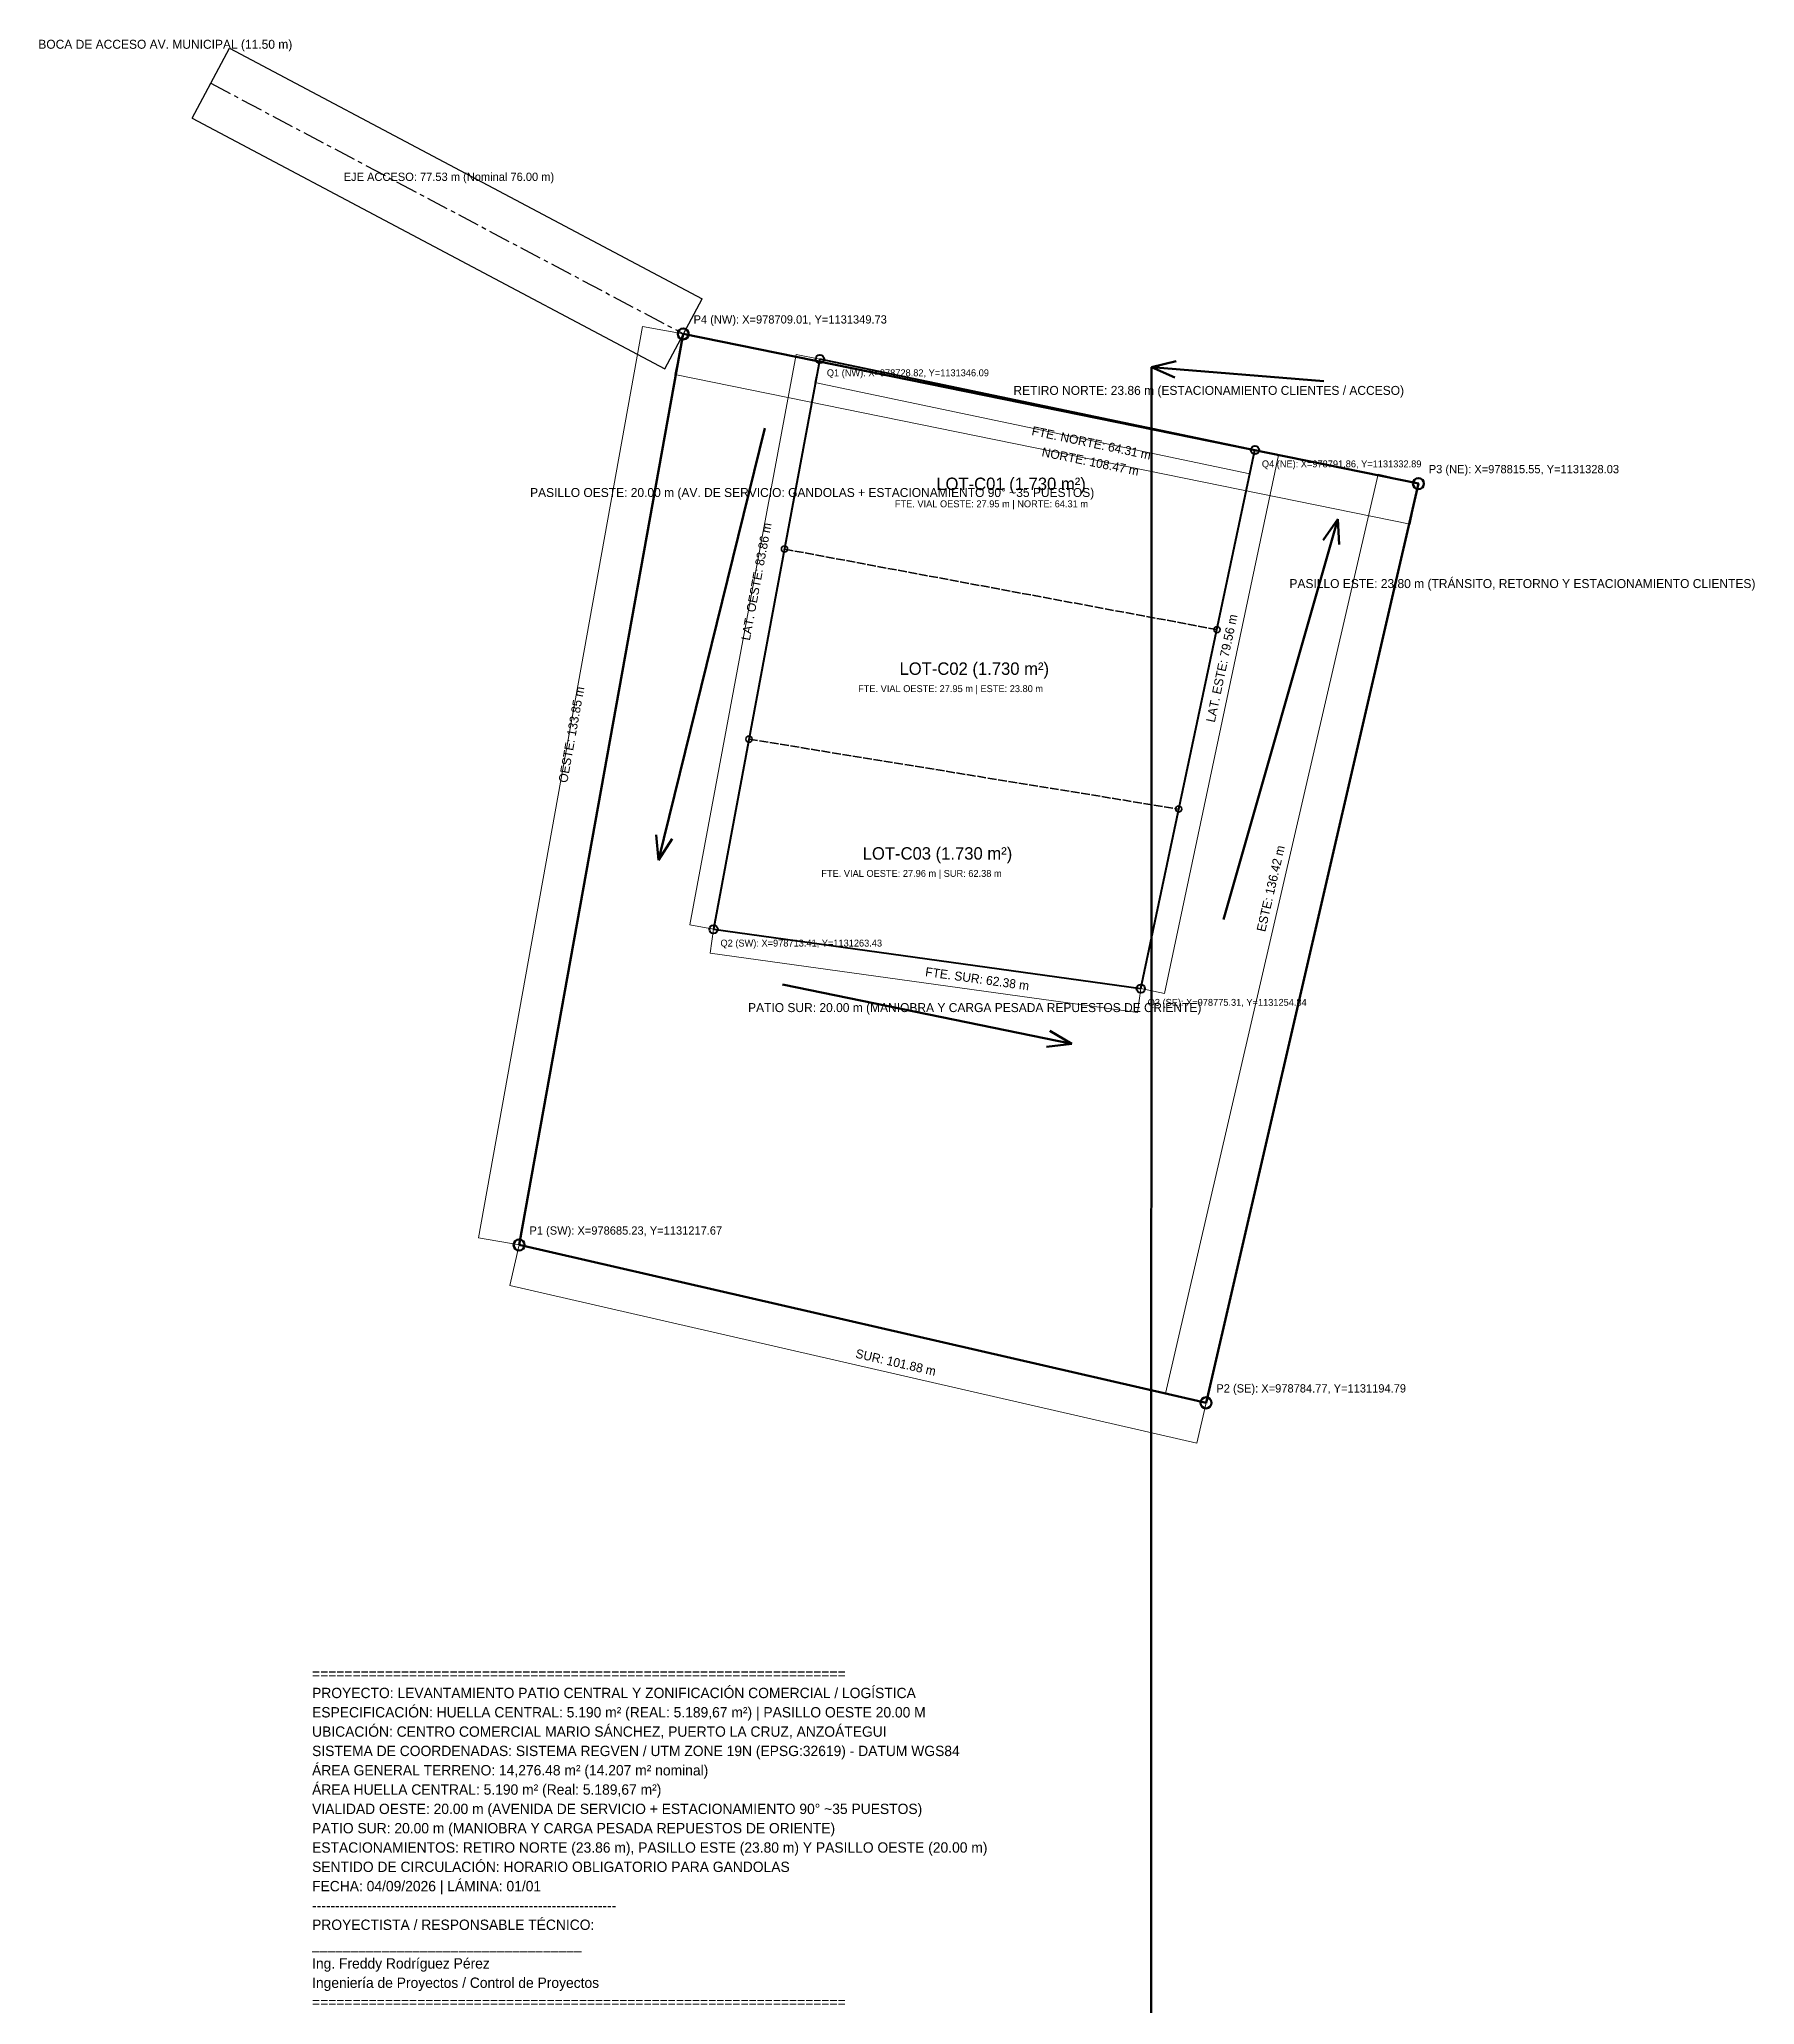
# Model space of a CAD drawing. Header units: metres. Extents: x 978616 to 978864, y 978741 to 1131392.
# Drawn here: x 978615.7 to 978864.3, y 1131107.6 to 1131392.4 of the extents above; entities that cross this region are included whole.
import ezdxf

# ---------------------------------------------------------------- set-up
doc = ezdxf.new("R2010")
doc.units = ezdxf.units.M
doc.linetypes.add('CENTER', pattern=[5.08, 3.175, -0.635, 0.635, -0.635])
doc.linetypes.add('DASHED', pattern=[1.524, 1.27, -0.254])
for name, color, linetype, lineweight in [('0_ACCESO_VIAL', 6, 'Continuous', 30), ('0_ANILLO_VIAL_CARGA', 3, 'Continuous', 35), ('0_COTAS_METRICAS', 1, 'Continuous', 18), ('0_HUELLA_CENTRAL', 2, 'Continuous', 40), ('0_POLIGONO_GENERAL', 4, 'Continuous', 50), ('0_TEXTOS_MEMBRETE', 7, 'Continuous', 25), ('SUBDIVISION_HUELLA_3LOTES', 1, 'Continuous', 35)]:
    doc.layers.add(name, color=color, linetype=linetype, lineweight=lineweight)

msp = doc.modelspace()

# ---------------------------------------------------------------- texts
at = {"layer": '0_COTAS_METRICAS'}
for s, p in [('RETIRO NORTE: 23.86 m (ESTACIONAMIENTO CLIENTES / ACCESO)', (978756.86, 1131340.89)), ('PASILLO OESTE: 20.00 m (AV. DE SERVICIO: GANDOLAS + ESTACIONAMIENTO 90° ~35 PUESTOS)', (978686.82, 1131326.09)), ('PASILLO ESTE: 23.80 m (TRÁNSITO, RETORNO Y ESTACIONAMIENTO CLIENTES)', (978796.86, 1131312.89)), ('PATIO SUR: 20.00 m (MANIOBRA Y CARGA PESADA REPUESTOS DE ORIENTE)', (978718.41, 1131251.43))]:
    msp.add_text(s, height=1.3, dxfattribs=at).set_placement(p)
for s, rotation, p in [('FTE. NORTE: 64.31 m', -11.8322, (978759.42, 1131335.09)), ('NORTE: 108.47 m', -11.512, (978760.88, 1131332.02)), ('LAT. OESTE: 83.86 m', 79.4454, (978718.66, 1131305.22)), ('LAT. ESTE: 79.56 m', 78.0258, (978786.03, 1131293.34)), ('OESTE: 133.85 m', 79.7941, (978692.2, 1131284.59)), ('ESTE: 136.42 m', 76.9886, (978793.34, 1131262.98)), ('FTE. SUR: 62.38 m', -7.8996, (978744.02, 1131256.66)), ('SUR: 101.88 m', -12.9471, (978733.88, 1131201.36))]:
    msp.add_text(s, height=1.3, rotation=rotation, dxfattribs=at).set_placement(p)
at = {"layer": '0_TEXTOS_MEMBRETE'}
for s, height, p in [('BOCA DE ACCESO AV. MUNICIPAL (11.50 m)', 1.3, (978615.56, 1131391.06)), ('EJE ACCESO: 77.53 m (Nominal 76.00 m)', 1.2, (978659.81, 1131371.9)), ('P4 (NW): X=978709.01, Y=1131349.73', 1.2, (978710.51, 1131351.23)), ('Q1 (NW): X=978728.82, Y=1131346.09', 1, (978729.82, 1131343.59)), ('Q4 (NE): X=978791.86, Y=1131332.89', 1, (978792.86, 1131330.39)), ('P3 (NE): X=978815.55, Y=1131328.03', 1.2, (978817.05, 1131329.53)), ('FTE. VIAL OESTE: 27.95 m | NORTE: 64.31 m', 1, (978739.68, 1131324.6)), ('FTE. VIAL OESTE: 27.95 m | ESTE: 23.80 m', 1, (978734.35, 1131297.81)), ('FTE. VIAL OESTE: 27.96 m | SUR: 62.38 m', 1, (978729.02, 1131271.03)), ('Q2 (SW): X=978713.41, Y=1131263.43', 1, (978714.41, 1131260.93)), ('Q3 (SE): X=978775.31, Y=1131254.84', 1, (978776.31, 1131252.34)), ('P1 (SW): X=978685.23, Y=1131217.67', 1.2, (978686.73, 1131219.17)), ('P2 (SE): X=978784.77, Y=1131194.79', 1.2, (978786.27, 1131196.29)), ('==================================================================', 1.5, (978655.23, 1131154.79)), ('PROYECTO: LEVANTAMIENTO PATIO CENTRAL Y ZONIFICACIÓN COMERCIAL / LOGÍSTICA', 1.5, (978655.23, 1131151.99)), ('ESPECIFICACIÓN: HUELLA CENTRAL: 5.190 m² (REAL: 5.189,67 m²) | PASILLO OESTE 20.00 M', 1.5, (978655.23, 1131149.19)), ('UBICACIÓN: CENTRO COMERCIAL MARIO SÁNCHEZ, PUERTO LA CRUZ, ANZOÁTEGUI', 1.5, (978655.23, 1131146.39)), ('SISTEMA DE COORDENADAS: SISTEMA REGVEN / UTM ZONE 19N (EPSG:32619) - DATUM WGS84', 1.5, (978655.23, 1131143.59)), ('ÁREA GENERAL TERRENO: 14,276.48 m² (14.207 m² nominal)', 1.5, (978655.23, 1131140.79)), ('ÁREA HUELLA CENTRAL: 5.190 m² (Real: 5.189,67 m²)', 1.5, (978655.23, 1131137.99)), ('VIALIDAD OESTE: 20.00 m (AVENIDA DE SERVICIO + ESTACIONAMIENTO 90° ~35 PUESTOS)', 1.5, (978655.23, 1131135.19)), ('PATIO SUR: 20.00 m (MANIOBRA Y CARGA PESADA REPUESTOS DE ORIENTE)', 1.5, (978655.23, 1131132.39)), ('ESTACIONAMIENTOS: RETIRO NORTE (23.86 m), PASILLO ESTE (23.80 m) Y PASILLO OESTE (20.00 m)', 1.5, (978655.23, 1131129.59)), ('SENTIDO DE CIRCULACIÓN: HORARIO OBLIGATORIO PARA GANDOLAS', 1.5, (978655.23, 1131126.79)), ('FECHA: 04/09/2026 | LÁMINA: 01/01', 1.5, (978655.23, 1131123.99)), ('------------------------------------------------------------------', 1.5, (978655.23, 1131121.19)), ('PROYECTISTA / RESPONSABLE TÉCNICO:', 1.5, (978655.23, 1131118.39)), ('___________________________________', 1.5, (978655.23, 1131115.59)), ('Ing. Freddy Rodríguez Pérez', 1.5, (978655.23, 1131112.79)), ('Ingeniería de Proyectos / Control de Proyectos', 1.5, (978655.23, 1131109.99)), ('==================================================================', 1.5, (978655.23, 1131107.19))]:
    msp.add_text(s, height=height, dxfattribs=at).set_placement(p)
at = {"layer": 'SUBDIVISION_HUELLA_3LOTES'}
for s, p in [('LOT-C01 (1.730 m²)', (978745.68, 1131327.1)), ('LOT-C02 (1.730 m²)', (978740.35, 1131300.31)), ('LOT-C03 (1.730 m²)', (978735.02, 1131273.53))]:
    msp.add_text(s, height=1.8, dxfattribs=at).set_placement(p)

# ---------------------------------------------------------------- linework, layer by layer
at = {"layer": '0_ACCESO_VIAL'}
for p, q in [((978637.87, 1131380.98), (978643.26, 1131391.14)), ((978643.26, 1131391.14), (978711.74, 1131354.81)), ((978637.87, 1131380.98), (978706.35, 1131344.65)), ((978706.35, 1131344.65), (978711.74, 1131354.81))]:
    msp.add_line(p, q, dxfattribs=at)
at = {"layer": '0_ACCESO_VIAL', "linetype": 'CENTER'}
msp.add_line((978640.56, 1131386.06), (978709.05, 1131349.73), dxfattribs=at)
at = {"layer": '0_ANILLO_VIAL_CARGA', "lineweight": 50}
for p, q in [((978776.86, 1131344.89), (978738.82, 978740.82)), ((978776.86, 1131344.89), (978780.44, 1131345.8)), ((978801.86, 1131342.89), (978776.86, 1131344.89)), ((978776.86, 1131344.89), (978780.25, 1131343.41)), ((978720.82, 1131336.09), (978705.41, 1131273.43)), ((978787.31, 1131264.84), (978803.86, 1131322.89)), ((978803.86, 1131322.89), (978801.75, 1131319.85)), ((978803.86, 1131322.89), (978804.05, 1131319.19)), ((978705.41, 1131273.43), (978705.08, 1131277.11)), ((978705.41, 1131273.43), (978707.41, 1131276.54)), ((978723.41, 1131255.43), (978765.31, 1131246.84)), ((978765.31, 1131246.84), (978762.12, 1131248.72)), ((978765.31, 1131246.84), (978761.64, 1131246.37))]:
    msp.add_line(p, q, dxfattribs=at)
at = {"layer": '0_COTAS_METRICAS'}
for p, q in [((978703.1, 1131350.79), (978679.33, 1131218.73)), ((978709.01, 1131349.73), (978703.1, 1131350.79)), ((978709.01, 1131349.73), (978707.81, 1131343.85)), ((978725.38, 1131346.73), (978709.97, 1131264.07)), ((978728.82, 1131346.09), (978725.38, 1131346.73)), ((978728.82, 1131346.09), (978728.1, 1131342.67)), ((978814.36, 1131322.15), (978707.81, 1131343.85)), ((978791.14, 1131329.46), (978728.1, 1131342.67)), ((978778.73, 1131254.11), (978795.28, 1131332.16)), ((978791.86, 1131332.89), (978791.14, 1131329.46)), ((978791.86, 1131332.89), (978795.28, 1131332.16)), ((978778.92, 1131196.14), (978809.71, 1131329.38)), ((978815.55, 1131328.03), (978809.71, 1131329.38)), ((978815.55, 1131328.03), (978814.36, 1131322.15)), ((978713.41, 1131263.43), (978709.97, 1131264.07)), ((978713.41, 1131263.43), (978712.93, 1131259.96)), ((978712.93, 1131259.96), (978774.83, 1131251.37)), ((978775.31, 1131254.84), (978774.83, 1131251.37)), ((978775.31, 1131254.84), (978778.73, 1131254.11)), ((978685.23, 1131217.67), (978679.33, 1131218.73)), ((978685.23, 1131217.67), (978683.89, 1131211.82)), ((978683.89, 1131211.82), (978783.42, 1131188.94)), ((978784.77, 1131194.79), (978778.92, 1131196.14)), ((978784.77, 1131194.79), (978783.42, 1131188.94))]:
    msp.add_line(p, q, dxfattribs=at)
at = {"layer": '0_HUELLA_CENTRAL'}
msp.add_lwpolyline([(978728.82, 1131346.09), (978713.41, 1131263.43), (978775.31, 1131254.84), (978791.86, 1131332.89)], close=True, dxfattribs=at)
for centre in [(978728.82, 1131346.09), (978791.86, 1131332.89), (978713.41, 1131263.43), (978775.31, 1131254.84)]:
    msp.add_circle(centre, 0.6, dxfattribs=at)
at = {"layer": '0_POLIGONO_GENERAL'}
msp.add_lwpolyline([(978685.23, 1131217.67), (978784.77, 1131194.79), (978815.55, 1131328.03), (978709.01, 1131349.73)], close=True, dxfattribs=at)
for centre in [(978709.01, 1131349.73), (978815.55, 1131328.03), (978685.23, 1131217.67), (978784.77, 1131194.79)]:
    msp.add_circle(centre, 0.8, dxfattribs=at)
at = {"layer": 'SUBDIVISION_HUELLA_3LOTES', "linetype": 'DASHED'}
for p, q in [((978723.69, 1131318.54), (978786.35, 1131306.87)), ((978718.54, 1131290.99), (978780.82, 1131280.85))]:
    msp.add_line(p, q, dxfattribs=at)
at = {"layer": 'SUBDIVISION_HUELLA_3LOTES'}
for centre in [(978723.69, 1131318.54), (978786.35, 1131306.87), (978718.54, 1131290.99), (978780.82, 1131280.85)]:
    msp.add_circle(centre, 0.45, dxfattribs=at)

msp.set_redraw_order([(e.dxf.handle, doc.entitydb.next_handle()) for e in msp.query("TEXT MTEXT ATTDEF DIMENSION ARC_DIMENSION")])  # texts and dimensions are drawn at this point

doc.saveas('drawing.dxf')
